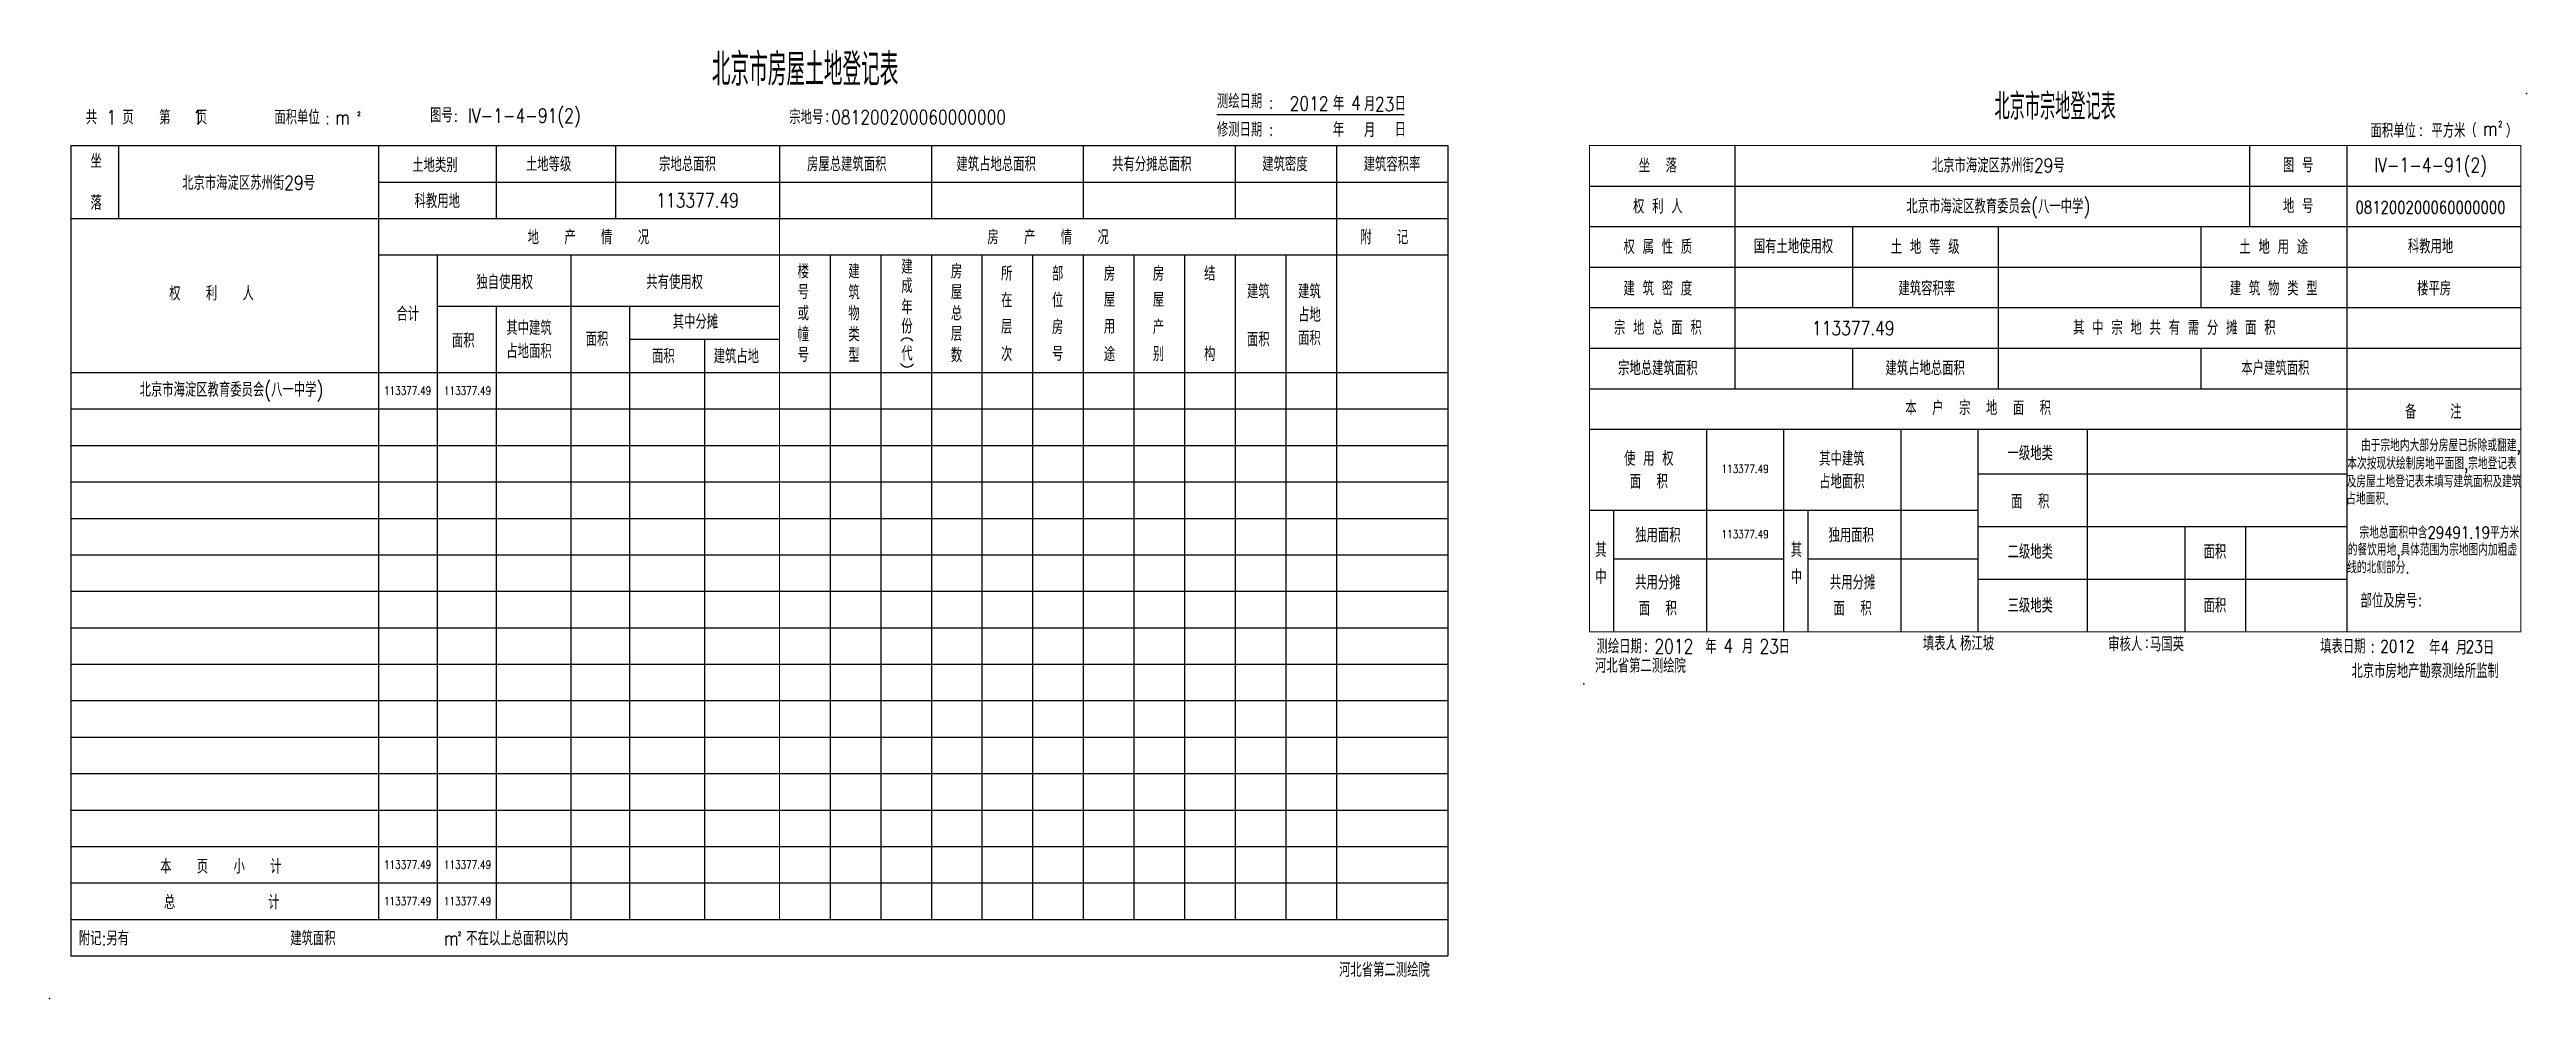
# Model space of a CAD drawing. Extents: x -9390 to -4743, y 24196 to 25839.
# Drawn here: x -5354 to -4743, y 24346 to 24580 of the extents above; entities that cross this region are included whole.
import ezdxf
from ezdxf.enums import TextEntityAlignment as Align

# ---------------------------------------------------------------- set-up
doc = ezdxf.new("R2010")
doc.units = 0
doc.header["$MEASUREMENT"] = 0
doc.layers.get('0').update_dxf_attribs({"linetype": 'CONTINUOUS'})
doc.layers.add('TK', color=7, linetype='CONTINUOUS')
doc.styles.add('1', font='romand.shx', dxfattribs={"width": 0.8, "bigfont": 'hzfs.shx'})
doc.styles.add('HZ', font='rs', dxfattribs={"width": 0.8, "bigfont": 'hztxt'})
doc.styles.add('KHZ', font='rd.shx', dxfattribs={"width": 0.8, "bigfont": 'khz.shx'})

msp = doc.modelspace()

# ---------------------------------------------------------------- texts
at = {"linetype": 'CONTINUOUS', "width": 0.8}
for s, height, style, p in [('北京市房屋土地登记表', 8, 'KHZ', (-5167.57, 24575.5)), ('北京市房屋土地登记表', 8, 'KHZ', (-5167.57, 24575.5)), ('北京市宗地登记表', 6.5, 'KHZ', (-4858.9, 24566.29)), ('北京市宗地登记表', 6.5, 'KHZ', (-4858.9, 24566.29)), ('面积单位  平方米', 3.5, 'HZ', (-4769.32, 24560.14)), ('面积单位  平方米', 3.5, 'HZ', (-4769.32, 24560.14)), ('坐', 3.5, 'HZ', (-5342.63, 24552.61)), ('坐', 3.5, 'HZ', (-5342.63, 24552.61)), ('坐  落', 3.5, 'HZ', (-4957.01, 24551.52)), ('坐  落', 3.5, 'HZ', (-4957.01, 24551.52)), ('图 号', 3.5, 'HZ', (-4798.9, 24551.52)), ('图 号', 3.5, 'HZ', (-4798.9, 24551.52)), ('落', 3.5, 'HZ', (-5342.63, 24542.33)), ('落', 3.5, 'HZ', (-5342.63, 24542.33)), ('权 利 人', 3.5, 'HZ', (-4957.01, 24541.42)), ('权 利 人', 3.5, 'HZ', (-4957.01, 24541.42)), ('地 号', 3.5, 'HZ', (-4798.9, 24541.52)), ('地 号', 3.5, 'HZ', (-4798.9, 24541.52)), ('权 属 性 质', 3.5, 'HZ', (-4957.01, 24531.45)), ('权 属 性 质', 3.5, 'HZ', (-4957.01, 24531.45)), ('土 地 等 级', 3.5, 'HZ', (-4891, 24531.45)), ('土 地 等 级', 3.5, 'HZ', (-4891, 24531.45)), ('建', 3.5, 'HZ', (-5142.42, 24526.52)), ('建', 3.5, 'HZ', (-5142.42, 24526.52)), ('所', 3.5, 'HZ', (-5117.8, 24524.82)), ('所', 3.5, 'HZ', (-5117.8, 24524.82)), ('部', 3.5, 'HZ', (-5105.22, 24524.82)), ('部', 3.5, 'HZ', (-5105.22, 24524.82)), ('房', 3.5, 'HZ', (-5092.42, 24524.82)), ('房', 3.5, 'HZ', (-5092.42, 24524.82)), ('房', 3.5, 'HZ', (-5080.32, 24524.82)), ('房', 3.5, 'HZ', (-5080.32, 24524.82)), ('结', 3.5, 'HZ', (-5067.66, 24524.82)), ('结', 3.5, 'HZ', (-5067.66, 24524.82)), ('独自使用权', 3.5, 'HZ', (-5241.75, 24522.75)), ('独自使用权', 3.5, 'HZ', (-5241.75, 24522.75)), ('共有使用权', 3.5, 'HZ', (-5199.79, 24522.75)), ('共有使用权', 3.5, 'HZ', (-5199.79, 24522.75)), ('成', 3.5, 'HZ', (-5142.42, 24521.81)), ('成', 3.5, 'HZ', (-5142.42, 24521.81)), ('在', 3.5, 'HZ', (-5117.8, 24518.29)), ('在', 3.5, 'HZ', (-5117.8, 24518.29)), ('位', 3.5, 'HZ', (-5105.22, 24518.29)), ('位', 3.5, 'HZ', (-5105.22, 24518.29)), ('屋', 3.5, 'HZ', (-5092.42, 24518.29)), ('屋', 3.5, 'HZ', (-5092.42, 24518.29)), ('屋', 3.5, 'HZ', (-5080.32, 24518.29)), ('屋', 3.5, 'HZ', (-5080.32, 24518.29)), ('份', 3.5, 'HZ', (-5142.42, 24511.83)), ('份', 3.5, 'HZ', (-5142.42, 24511.83)), ('年', 3.5, 'HZ', (-5142.42, 24516.59)), ('年', 3.5, 'HZ', (-5142.42, 24516.59)), ('层', 3.5, 'HZ', (-5117.8, 24511.63)), ('层', 3.5, 'HZ', (-5117.8, 24511.63)), ('房', 3.5, 'HZ', (-5105.22, 24511.63)), ('房', 3.5, 'HZ', (-5105.22, 24511.63)), ('用', 3.5, 'HZ', (-5092.42, 24511.63)), ('用', 3.5, 'HZ', (-5092.42, 24511.63)), ('产', 3.5, 'HZ', (-5080.32, 24511.63)), ('产', 3.5, 'HZ', (-5080.32, 24511.63)), ('宗 地 总 面 积', 3.5, 'HZ', (-4957.01, 24511.5)), ('宗 地 总 面 积', 3.5, 'HZ', (-4957.01, 24511.5)), ('其 中 宗 地 共 有 需 分 摊 面 积', 3.5, 'HZ', (-4829.47, 24511.5)), ('其 中 宗 地 共 有 需 分 摊 面 积', 3.5, 'HZ', (-4829.47, 24511.5)), ('代', 3.5, 'HZ', (-5142.42, 24505.1)), ('代', 3.5, 'HZ', (-5142.42, 24505.1)), ('次', 3.5, 'HZ', (-5117.8, 24504.98)), ('次', 3.5, 'HZ', (-5117.8, 24504.98)), ('号', 3.5, 'HZ', (-5105.22, 24504.98)), ('号', 3.5, 'HZ', (-5105.22, 24504.98)), ('途', 3.5, 'HZ', (-5092.42, 24504.98)), ('途', 3.5, 'HZ', (-5092.42, 24504.98)), ('别', 3.5, 'HZ', (-5080.32, 24504.98)), ('别', 3.5, 'HZ', (-5080.32, 24504.98)), ('构', 3.5, 'HZ', (-5067.66, 24504.98)), ('构', 3.5, 'HZ', (-5067.66, 24504.98)), ('宗地总建筑面积', 3.5, 'HZ', (-4957.01, 24501.52)), ('宗地总建筑面积', 3.5, 'HZ', (-4957.01, 24501.52)), ('建筑占地总面积', 3.5, 'HZ', (-4891, 24501.52)), ('建筑占地总面积', 3.5, 'HZ', (-4891, 24501.52)), ('本  户  宗  地  面  积', 3.5, 'HZ', (-4877.91, 24491.69)), ('本  户  宗  地  面  积', 3.5, 'HZ', (-4877.91, 24491.69)), ('由于宗地内大部分房屋已拆除或翻建,', 3, 'HZ', (-4763.67, 24482.01)), ('一级地类', 3.5, 'HZ', (-4865.06, 24480.51)), ('一级地类', 3.5, 'HZ', (-4865.06, 24480.51)), ('本次按现状绘制房地平面图,宗地登记表', 3, 'HZ', (-4765.84, 24477.56)), ('及房屋土地登记表未填写建筑面积及建筑', 3, 'HZ', (-4765.33, 24473.54)), ('面  积', 3.5, 'HZ', (-4865.06, 24468.57)), ('面  积', 3.5, 'HZ', (-4865.06, 24468.57)), ('占地面积.', 3, 'HZ', (-4781.71, 24469.27)), ('宗地总面积中含29491.19平方米', 3, 'HZ', (-4764.04, 24460.93)), ('其', 3.5, 'HZ', (-4971.06, 24456.62)), ('其', 3.5, 'HZ', (-4971.06, 24456.62)), ('其', 3.5, 'HZ', (-4922.79, 24456.62)), ('其', 3.5, 'HZ', (-4922.79, 24456.62)), ('二级地类', 3.5, 'HZ', (-4865.06, 24456.18)), ('二级地类', 3.5, 'HZ', (-4865.06, 24456.18)), ('面积', 3.5, 'HZ', (-4819.46, 24456.18)), ('面积', 3.5, 'HZ', (-4819.46, 24456.18)), ('线的北侧部分.', 3, 'HZ', (-4779.09, 24452.32)), ('的餐饮用地,具体范围为宗地图内加粗虚', 3, 'HZ', (-4765.75, 24456.27)), ('中', 3.5, 'HZ', (-4971.06, 24449.97)), ('中', 3.5, 'HZ', (-4971.06, 24449.97)), ('中', 3.5, 'HZ', (-4922.79, 24449.97)), ('中', 3.5, 'HZ', (-4922.79, 24449.97)), ('三级地类', 3.5, 'HZ', (-4865.06, 24442.9)), ('三级地类', 3.5, 'HZ', (-4865.06, 24442.9)), ('面积', 3.5, 'HZ', (-4819.46, 24442.9)), ('面积', 3.5, 'HZ', (-4819.46, 24442.9)), ('部位及房号', 3.5, 'HZ', (-4776.49, 24444.12)), ('部位及房号', 3.5, 'HZ', (-4776.49, 24444.12)), ('测绘日期 ', 3.5, 'HZ', (-4965.58, 24432.83)), ('测绘日期 ', 3.5, 'HZ', (-4965.58, 24432.83)), ('2012', 3.5, 'HZ', (-4953.06, 24432.66)), ('年   月   日', 3.5, 'HZ', (-4934.83, 24432.83)), ('年   月   日', 3.5, 'HZ', (-4934.83, 24432.83)), ('4', 3.5, 'HZ', (-4939.6, 24432.78)), ('23', 3.5, 'HZ', (-4929.53, 24432.66)), ('审核人 马国英', 3.5, 'HZ', (-4836.45, 24433.4)), ('填表日期', 3.5, 'HZ', (-4787.86, 24432.83)), ('填表日期', 3.5, 'HZ', (-4787.86, 24432.83)), (' 年  月  日', 3.5, 'HZ', (-4759.49, 24432.55)), (' 年  月  日', 3.5, 'HZ', (-4759.49, 24432.55)), ('北京市房地产勘察测绘所监制', 3.5, 'HZ', (-4767.54, 24426.78)), ('北京市房地产勘察测绘所监制', 3.5, 'HZ', (-4767.54, 24426.78))]:
    msp.add_text(s, height=height, dxfattribs=dict(at, style=style)).set_placement(p, align=Align.MIDDLE)
for s, height, style, p in [('测绘日期', 3.5, 'HZ', (-5065.88, 24565.47)), ('测绘日期', 3.5, 'HZ', (-5065.88, 24565.47)), ('年', 3.5, 'HZ', (-5037.25, 24564.91)), ('年', 3.5, 'HZ', (-5037.25, 24564.91)), ('共   页   第   页', 3.5, 'HZ', (-5345.19, 24561.5)), ('共   页   第   页', 3.5, 'HZ', (-5345.19, 24561.5)), ('面积单位  m', 3.5, 'HZ', (-5298.63, 24561.5)), ('面积单位  m', 3.5, 'HZ', (-5298.63, 24561.5)), (':', 3, '1', (-5286.04, 24561.53)), (':', 3, '1', (-5286.04, 24561.53)), ('2', 1.03, 'HZ', (-5278.15, 24563.6)), ('2', 1.03, 'HZ', (-5278.15, 24563.6)), ('图号 ', 3.5, 'HZ', (-5260.18, 24562.02)), ('图号 ', 3.5, 'HZ', (-5260.18, 24562.02)), (':', 3, '1', (-5254.34, 24562.14)), (':', 3, '1', (-5254.34, 24562.14)), ('宗地号 081200200060000000', 3.5, 'HZ', (-5171.48, 24561.54)), (':', 3, '1', (-5162.61, 24562.14)), (':', 3, '1', (-5162.61, 24562.14)), (':', 3, '1', (-5053.01, 24565.43)), (':', 3, '1', (-5053.01, 24565.43)), ('月 ', 3.5, 'HZ', (-5029.55, 24564.8)), ('月 ', 3.5, 'HZ', (-5029.55, 24564.8)), ('日', 3.5, 'HZ', (-5021.99, 24564.93)), ('日', 3.5, 'HZ', (-5021.99, 24564.93)), ('修测日期 ', 3.5, 'HZ', (-5065.88, 24558.47)), ('修测日期 ', 3.5, 'HZ', (-5065.88, 24558.47)), (':', 3, '1', (-5053, 24558.7)), (':', 3, '1', (-5053, 24558.7)), ('年', 3.5, 'HZ', (-5037.25, 24558.5)), ('年', 3.5, 'HZ', (-5037.25, 24558.5)), ('月 ', 3.5, 'HZ', (-5029.55, 24558.38)), ('月 ', 3.5, 'HZ', (-5029.55, 24558.38)), ('日', 3.5, 'HZ', (-5021.99, 24558.52)), ('日', 3.5, 'HZ', (-5021.99, 24558.52)), (':', 3, '1', (-4769.1, 24558.67)), (':', 3, '1', (-4769.1, 24558.67)), ('(', 2.3, 'HZ', (-4755.95, 24559.21)), ('(', 2.3, 'HZ', (-4755.95, 24559.21)), ('m', 3.5, 'HZ', (-4753.29, 24558.71)), ('m', 3.5, 'HZ', (-4753.29, 24558.71)), ('2', 1.5, 'HZ', (-4749.51, 24560.78)), ('2', 1.5, 'HZ', (-4749.51, 24560.78)), (')', 2.3, 'HZ', (-4747.6, 24559.1)), (')', 2.3, 'HZ', (-4747.6, 24559.1)), ('土地等级', 3.5, 'HZ', (-5236.51, 24549.93)), ('土地等级', 3.5, 'HZ', (-5236.51, 24549.93)), ('宗地总面积', 3.5, 'HZ', (-5203.63, 24549.93)), ('宗地总面积', 3.5, 'HZ', (-5203.63, 24549.93)), ('地   产   情   况', 3.5, 'HZ', (-5236.08, 24531.9)), ('地   产   情   况', 3.5, 'HZ', (-5236.08, 24531.9)), ('房   产   情   况', 3.5, 'HZ', (-5122.56, 24531.9)), ('房   产   情   况', 3.5, 'HZ', (-5122.56, 24531.9)), ('其中分摊', 3.5, 'HZ', (-5200.26, 24511.04)), ('其中分摊', 3.5, 'HZ', (-5200.26, 24511.04)), (':', 3, '1', (-4769.34, 24442.61)), (':', 3, '1', (-4769.34, 24442.61)), (':', 3, '1', (-4884.78, 24432.31)), (':', 3, '1', (-4884.78, 24432.31)), (':', 3, '1', (-4836.78, 24432.31)), (':', 3, '1', (-4836.78, 24432.31)), ('河北省第二测绘院', 3.5, 'HZ', (-4972.51, 24426.13)), ('河北省第二测绘院', 3.5, 'HZ', (-4972.51, 24426.13)), (':', 3, '1', (-4960.46, 24431.42)), (':', 3, '1', (-4960.46, 24431.42)), (':', 3, '1', (-4781.03, 24431.19)), (':', 3, '1', (-4781.03, 24431.19)), ('本   页   小   计', 3.5, 'HZ', (-5326.84, 24376.58)), ('本   页   小   计', 3.5, 'HZ', (-5326.84, 24376.58)), ('总           计', 3.5, 'HZ', (-5325.89, 24367.75)), ('总           计', 3.5, 'HZ', (-5325.89, 24367.75)), ('附记:另有', 3.5, 'HZ', (-5346.92, 24358.85)), ('附记:另有', 3.5, 'HZ', (-5346.92, 24358.85)), ('建筑面积', 3.5, 'HZ', (-5294.7, 24358.85)), ('建筑面积', 3.5, 'HZ', (-5294.7, 24358.85)), ('m 不在以上总面积以内', 3.5, 'HZ', (-5256.77, 24358.85)), ('m 不在以上总面积以内', 3.5, 'HZ', (-5256.77, 24358.85)), ('2', 1.03, 'HZ', (-5253.3, 24361.19)), ('2', 1.03, 'HZ', (-5253.3, 24361.19)), ('河北省第二测绘院', 3.5, 'HZ', (-5035.72, 24351.07)), ('河北省第二测绘院', 3.5, 'HZ', (-5035.72, 24351.07))]:
    msp.add_text(s, height=height, dxfattribs=dict(at, style=style)).set_placement(p)
at = {"color": 1, "linetype": 'CONTINUOUS', "style": 'HZ', "width": 0.8}
for s, p in [('1', (-5340.09, 24561.5)), ('1', (-5340.09, 24561.5)), ('1', (-5318.77, 24561.5)), ('1', (-5318.77, 24561.5)), ('土地类别', (-5264.58, 24549.7)), ('土地类别', (-5264.58, 24549.7)), ('建筑密度', (-5054.69, 24549.93)), ('建筑密度', (-5054.69, 24549.93)), ('建筑容积率', (-5029.65, 24549.93)), ('建筑容积率', (-5029.65, 24549.93)), ('权   利   人', (-5324.61, 24518.03)), ('权   利   人', (-5324.61, 24518.03)), ('合计', (-5268.46, 24512.96)), ('合计', (-5268.46, 24512.96)), ('面积', (-5254.79, 24506.37)), ('面积', (-5254.79, 24506.37)), ('其中建筑', (-5241.35, 24509.49)), ('其中建筑', (-5241.35, 24509.49)), ('面积', (-5221.76, 24506.75)), ('面积', (-5221.76, 24506.75)), ('占地面积', (-5241.35, 24503.75)), ('占地面积', (-5241.35, 24503.75)), ('面积', (-5205.37, 24502.53)), ('面积', (-5205.37, 24502.53)), ('建筑占地', (-5190.15, 24502.53)), ('建筑占地', (-5190.15, 24502.53))]:
    msp.add_text(s, height=3.5, dxfattribs=at).set_placement(p)
at = {"color": 7, "linetype": 'CONTINUOUS', "style": 'HZ', "width": 0.8}
msp.add_text('IV-1-4-91(2)', height=3.5, dxfattribs=at).set_placement((-5250.83, 24561.91))
msp.add_text('IV-1-4-91(2)', height=3.5, dxfattribs=at).set_placement((-5250.83, 24561.91))
at = {"color": 3, "linetype": 'CONTINUOUS', "style": 'HZ', "width": 0.8}
for s, p in [('2012', (-5047.92, 24564.91)), ('4', (-5032.75, 24565.04)), ('房屋总建筑面积', (-5167.09, 24549.93)), ('房屋总建筑面积', (-5167.09, 24549.93)), ('建筑占地总面积', (-5130.21, 24549.93)), ('建筑占地总面积', (-5130.21, 24549.93)), ('附   记', (-5030.49, 24531.9)), ('附   记', (-5030.49, 24531.9)), ('建筑', (-5058.46, 24518.52)), ('建筑', (-5058.46, 24518.52)), ('建筑', (-5045.84, 24518.52)), ('建筑', (-5045.84, 24518.52)), ('占地', (-5045.84, 24512.74)), ('占地', (-5045.84, 24512.74)), ('面积', (-5058.46, 24506.66)), ('面积', (-5058.46, 24506.66)), ('面积', (-5045.84, 24506.96)), ('面积', (-5045.84, 24506.96))]:
    msp.add_text(s, height=3.5, dxfattribs=at).set_placement(p)
for s, height, p in [('23', 3.5, (-5024.48, 24566.47)), ('土 地 用 途', 3.5, (-4804.93, 24531.45)), ('土 地 用 途', 3.5, (-4804.93, 24531.45)), ('楼', 3.5, (-5168.02, 24525.39)), ('楼', 3.5, (-5168.02, 24525.39)), ('建', 3.5, (-5155.5, 24525.39)), ('建', 3.5, (-5155.5, 24525.39)), ('房', 3.5, (-5130.18, 24525.39)), ('房', 3.5, (-5130.18, 24525.39)), ('号', 3.5, (-5168.02, 24520.22)), ('号', 3.5, (-5168.02, 24520.22)), ('筑', 3.5, (-5155.5, 24520.22)), ('筑', 3.5, (-5155.5, 24520.22)), ('屋', 3.5, (-5130.18, 24520.22)), ('屋', 3.5, (-5130.18, 24520.22)), ('建 筑 物 类 型', 3.5, (-4804.93, 24521.19)), ('建 筑 物 类 型', 3.5, (-4804.93, 24521.19)), ('楼平房', 3.5, (-4765.33, 24521.19)), ('楼平房', 3.5, (-4765.33, 24521.19)), ('或', 3.5, (-5168.02, 24515.04)), ('或', 3.5, (-5168.02, 24515.04)), ('物', 3.5, (-5155.5, 24515.04)), ('物', 3.5, (-5155.5, 24515.04)), ('总', 3.5, (-5130.18, 24515.04)), ('总', 3.5, (-5130.18, 24515.04)), ('幢', 3.5, (-5168.02, 24509.87)), ('幢', 3.5, (-5168.02, 24509.87)), ('类', 3.5, (-5155.5, 24509.87)), ('类', 3.5, (-5155.5, 24509.87)), ('层', 3.5, (-5130.18, 24509.87)), ('层', 3.5, (-5130.18, 24509.87)), ('号', 3.5, (-5168.02, 24504.7)), ('号', 3.5, (-5168.02, 24504.7)), ('型', 3.5, (-5155.5, 24504.7)), ('型', 3.5, (-5155.5, 24504.7)), ('数', 3.5, (-5130.18, 24504.7)), ('数', 3.5, (-5130.18, 24504.7)), ('本户建筑面积', 3.5, (-4804.53, 24501.52)), ('本户建筑面积', 3.5, (-4804.53, 24501.52)), ('使 用 权', 3.5, (-4959.24, 24479.17)), ('使 用 权', 3.5, (-4959.24, 24479.17)), ('其中建筑', 3.5, (-4911.57, 24479.17)), ('其中建筑', 3.5, (-4911.57, 24479.17)), ('面  积', 3.5, (-4959.24, 24473.52)), ('面  积', 3.5, (-4959.24, 24473.52)), ('占地面积', 3.5, (-4911.57, 24473.52)), ('占地面积', 3.5, (-4911.57, 24473.52)), ('独用面积', 3.5, (-4957.01, 24460.26)), ('独用面积', 3.5, (-4957.01, 24460.26)), ('独用面积', 3.5, (-4909.25, 24460.26)), ('独用面积', 3.5, (-4909.25, 24460.26)), ('共用分摊', 3.5, (-4957.01, 24448.6)), ('共用分摊', 3.5, (-4957.01, 24448.6)), ('共用分摊', 3.5, (-4908.92, 24448.6)), ('共用分摊', 3.5, (-4908.92, 24448.6)), ('面  积', 3.5, (-4957.01, 24442.18)), ('面  积', 3.5, (-4957.01, 24442.18)), ('面  积', 3.5, (-4908.92, 24442.18)), ('面  积', 3.5, (-4908.92, 24442.18)), ('杨江坡', 3.5, (-4878.18, 24433.56)), ('杨江坡', 3.5, (-4878.18, 24433.56)), ('2012', 3.1, (-4774.39, 24432.68)), ('4', 3.1, (-4762.7, 24432.44)), ('23', 3.1, (-4755.42, 24432.58))]:
    msp.add_text(s, height=height, dxfattribs=at).set_placement(p, align=Align.MIDDLE)
at = {"color": 0, "linetype": 'CONTINUOUS', "style": 'HZ', "width": 0.8}
msp.add_text('共有分摊总面积', height=3.5, dxfattribs=at).set_placement((-5091.76, 24549.93))
msp.add_text('共有分摊总面积', height=3.5, dxfattribs=at).set_placement((-5091.76, 24549.93))
at = {"color": 7, "linetype": 'CONTINUOUS', "style": 'HZ', "width": 0.8}
for s, height, p in [('北京市海淀区苏州街29号', 3.5, (-4872.95, 24551.56)), ('北京市海淀区苏州街29号', 3.5, (-4872.95, 24551.56)), ('IV-1-4-91(2)', 3.5, (-4766.21, 24551.21)), ('IV-1-4-91(2)', 3.5, (-4766.21, 24551.21)), ('北京市海淀区苏州街29号', 3.5, (-5305, 24547.26)), ('北京市海淀区苏州街29号', 3.5, (-5305, 24547.26)), ('科教用地', 3.5, (-5258.4, 24542.76)), ('科教用地', 3.5, (-5258.4, 24542.76)), ('113377.49', 3.5, (-5194.15, 24542.76)), ('113377.49', 3.5, (-5194.15, 24542.76)), ('北京市海淀区教育委员会(八一中学)', 3.5, (-4872.95, 24541.03)), ('北京市海淀区教育委员会(八一中学)', 3.5, (-4872.95, 24541.03)), ('081200200060000000', 3, (-4766.21, 24541.03)), ('国有土地使用权', 3.5, (-4923.51, 24531.56)), ('国有土地使用权', 3.5, (-4923.51, 24531.56)), ('科教用地', 3.5, (-4766.21, 24531.56)), ('科教用地', 3.5, (-4766.21, 24531.56)), ('113377.49', 3.5, (-4908.76, 24511.21)), ('113377.49', 3.5, (-4908.76, 24511.21)), ('北京市海淀区教育委员会(八一中学)', 3.5, (-5309.24, 24495.77)), ('113377.49', 2, (-5265.73, 24495.77)), ('113377.49', 2, (-5265.73, 24495.77)), ('113377.49', 2, (-5250.93, 24495.77)), ('113377.49', 2, (-5250.93, 24495.77)), ('113377.49', 2, (-4935.45, 24476.48)), ('113377.49', 2, (-4935.45, 24476.48)), ('113377.49', 2, (-4935.45, 24460.35)), ('113377.49', 2, (-4935.45, 24460.35)), ('113377.49', 2, (-5265.73, 24378.77)), ('113377.49', 2, (-5265.73, 24378.77)), ('113377.49', 2, (-5250.93, 24378.77)), ('113377.49', 2, (-5250.93, 24378.77)), ('113377.49', 2, (-5265.73, 24369.77)), ('113377.49', 2, (-5265.73, 24369.77)), ('113377.49', 2, (-5250.93, 24369.77)), ('113377.49', 2, (-5250.93, 24369.77))]:
    msp.add_text(s, height=height, dxfattribs=at).set_placement(p, align=Align.MIDDLE)
at = {"color": 1, "linetype": 'CONTINUOUS', "style": 'HZ', "width": 0.8}
for s, p in [('建 筑 密 度', (-4957.01, 24521.19)), ('建 筑 密 度', (-4957.01, 24521.19)), ('建筑容积率', (-4890.6, 24521.19)), ('建筑容积率', (-4890.6, 24521.19))]:
    msp.add_text(s, height=3.5, dxfattribs=at).set_placement(p, align=Align.MIDDLE)
at = {"color": 0, "linetype": 'CONTINUOUS', "style": 'HZ', "width": 0.8}
for s, p in [('备    注', (-4765.54, 24490.77)), ('备    注', (-4765.54, 24490.77)), ('填表人       ', (-4880.64, 24433.56)), ('填表人       ', (-4880.64, 24433.56))]:
    msp.add_text(s, height=3.5, dxfattribs=at).set_placement(p, align=Align.MIDDLE)
at = {"layer": 'TK', "color": 7, "linetype": 'CONTINUOUS', "style": 'HZ', "width": 0.8}
msp.add_text('国有土地使用权', height=3.5, dxfattribs=at).set_placement((-4923.51, 24531.56), align=Align.MIDDLE)
msp.add_text('国有土地使用权', height=3.5, dxfattribs=at).set_placement((-4923.51, 24531.56), align=Align.MIDDLE)

# ---------------------------------------------------------------- linework, layer by layer
at = {"linetype": 'CONTINUOUS'}
for p, q in [((-5173.9, 24556.26), (-5173.9, 24538.26)), ((-5173.9, 24556.26), (-5173.9, 24538.26)), ((-4937.9, 24496.26), (-4937.9, 24556.26)), ((-4937.9, 24496.26), (-4937.9, 24556.26)), ((-4810.9, 24556.26), (-4810.9, 24536.26)), ((-4810.9, 24556.26), (-4810.9, 24536.26)), ((-4786.9, 24556.26), (-4786.9, 24436.26)), ((-4786.9, 24556.26), (-4786.9, 24436.26)), ((-4973.9, 24546.26), (-4743.9, 24546.26)), ((-4973.9, 24546.26), (-4743.9, 24546.26)), ((-4973.9, 24536.26), (-4743.9, 24536.26)), ((-4973.9, 24536.26), (-4743.9, 24536.26)), ((-4908.9, 24516.26), (-4908.9, 24536.26)), ((-4908.9, 24516.26), (-4908.9, 24536.26)), ((-4872.9, 24496.26), (-4872.9, 24536.26)), ((-4872.9, 24496.26), (-4872.9, 24536.26)), ((-4822.9, 24536.26), (-4822.9, 24516.26)), ((-4822.9, 24536.26), (-4822.9, 24516.26)), ((-4973.9, 24526.26), (-4743.9, 24526.26)), ((-4973.9, 24526.26), (-4743.9, 24526.26)), ((-4973.9, 24516.26), (-4743.9, 24516.26)), ((-4973.9, 24516.26), (-4743.9, 24516.26)), ((-4973.9, 24506.26), (-4743.9, 24506.26)), ((-4973.9, 24506.26), (-4743.9, 24506.26)), ((-4908.9, 24496.26), (-4908.9, 24506.26)), ((-4908.9, 24496.26), (-4908.9, 24506.26)), ((-4822.9, 24506.26), (-4822.9, 24496.26)), ((-4822.9, 24506.26), (-4822.9, 24496.26)), ((-4973.9, 24496.26), (-4743.9, 24496.26)), ((-4973.9, 24496.26), (-4743.9, 24496.26)), ((-4973.9, 24486.26), (-4743.9, 24486.26)), ((-4973.9, 24486.26), (-4743.9, 24486.26)), ((-4944.9, 24436.26), (-4944.9, 24486.26)), ((-4944.9, 24436.26), (-4944.9, 24486.26)), ((-4925.9, 24436.26), (-4925.9, 24486.26)), ((-4925.9, 24436.26), (-4925.9, 24486.26)), ((-4896.9, 24436.26), (-4896.9, 24486.26)), ((-4896.9, 24436.26), (-4896.9, 24486.26)), ((-4877.9, 24436.26), (-4877.9, 24486.26)), ((-4877.9, 24436.26), (-4877.9, 24486.26)), ((-4850.9, 24436.26), (-4850.9, 24486.26)), ((-4850.9, 24436.26), (-4850.9, 24486.26)), ((-4877.9, 24475.26), (-4786.9, 24475.26)), ((-4877.9, 24475.26), (-4786.9, 24475.26)), ((-4973.9, 24466.26), (-4877.9, 24466.26)), ((-4973.9, 24466.26), (-4877.9, 24466.26)), ((-4967.9, 24436.26), (-4967.9, 24466.26)), ((-4967.9, 24436.26), (-4967.9, 24466.26)), ((-4919.9, 24436.26), (-4919.9, 24466.26)), ((-4919.9, 24436.26), (-4919.9, 24466.26)), ((-4877.9, 24462.26), (-4786.9, 24462.26)), ((-4877.9, 24462.26), (-4786.9, 24462.26)), ((-4826.9, 24462.26), (-4826.9, 24436.26)), ((-4826.9, 24462.26), (-4826.9, 24436.26)), ((-4811.9, 24462.26), (-4811.9, 24436.26)), ((-4811.9, 24462.26), (-4811.9, 24436.26)), ((-4967.9, 24454.26), (-4925.9, 24454.26)), ((-4967.9, 24454.26), (-4925.9, 24454.26)), ((-4919.9, 24454.26), (-4877.9, 24454.26)), ((-4919.9, 24454.26), (-4877.9, 24454.26)), ((-4877.9, 24449.26), (-4786.9, 24449.26)), ((-4877.9, 24449.26), (-4786.9, 24449.26))]:
    msp.add_line(p, q, dxfattribs=at)
at = {"linetype": 'CONTINUOUS', "flags": 128}
for points in [[(-5065.92, 24563.92), (-5019.65, 24563.92)], [(-5065.92, 24563.92), (-5019.65, 24563.92)], [(-5348.9, 24556.26), (-5008.9, 24556.26)], [(-5348.9, 24556.26), (-5348.9, 24356.26)], [(-5348.9, 24556.26), (-5008.9, 24556.26)], [(-5348.9, 24556.26), (-5008.9, 24556.26)], [(-5348.9, 24556.26), (-5348.9, 24356.26)], [(-5348.9, 24556.26), (-5008.9, 24556.26)], [(-5337.1, 24556.26), (-5337.1, 24538.26)], [(-5337.1, 24556.26), (-5337.1, 24538.26)], [(-5272.9, 24556.26), (-5272.9, 24365.26)], [(-5272.9, 24556.26), (-5272.9, 24365.26)], [(-5243.9, 24556.26), (-5243.9, 24538.26)], [(-5243.9, 24556.26), (-5243.9, 24538.26)], [(-5214.4, 24556.26), (-5214.4, 24538.26)], [(-5214.4, 24556.26), (-5214.4, 24538.26)], [(-5136.4, 24556.26), (-5136.4, 24538.26)], [(-5136.4, 24556.26), (-5136.4, 24538.26)], [(-5098.9, 24556.26), (-5098.9, 24538.26)], [(-5098.9, 24556.26), (-5098.9, 24538.26)], [(-5061.4, 24556.26), (-5061.4, 24538.26)], [(-5061.4, 24556.26), (-5061.4, 24538.26)], [(-5036.4, 24556.26), (-5036.4, 24365.26)], [(-5036.4, 24556.26), (-5036.4, 24365.26)], [(-5008.9, 24556.26), (-5008.9, 24356.26)], [(-5008.9, 24556.26), (-5008.9, 24356.26)], [(-5272.9, 24547.26), (-5008.9, 24547.26)], [(-5272.9, 24547.26), (-5008.9, 24547.26)], [(-5272.9, 24547.26), (-5008.9, 24547.26)], [(-5272.9, 24547.26), (-5008.9, 24547.26)], [(-5348.9, 24538.26), (-5008.9, 24538.26)], [(-5348.9, 24538.26), (-5008.9, 24538.26)], [(-5348.9, 24538.26), (-5008.9, 24538.26)], [(-5348.9, 24538.26), (-5008.9, 24538.26)], [(-5272.9, 24529.26), (-5008.9, 24529.26)], [(-5272.9, 24529.26), (-5008.9, 24529.26)], [(-5272.9, 24529.26), (-5008.9, 24529.26)], [(-5272.9, 24529.26), (-5008.9, 24529.26)], [(-5258.4, 24529.26), (-5258.4, 24365.26)], [(-5258.4, 24529.26), (-5258.4, 24365.26)], [(-5225.4, 24529.26), (-5225.4, 24365.26)], [(-5225.4, 24529.26), (-5225.4, 24365.26)], [(-5161.4, 24529.26), (-5161.4, 24365.26)], [(-5161.4, 24529.26), (-5161.4, 24365.26)], [(-5148.9, 24529.26), (-5148.9, 24365.26)], [(-5148.9, 24529.26), (-5148.9, 24365.26)], [(-5136.4, 24529.26), (-5136.4, 24365.26)], [(-5136.4, 24529.26), (-5136.4, 24365.26)], [(-5123.9, 24529.26), (-5123.9, 24365.26)], [(-5123.9, 24529.26), (-5123.9, 24365.26)], [(-5111.4, 24529.26), (-5111.4, 24365.26)], [(-5111.4, 24529.26), (-5111.4, 24365.26)], [(-5098.9, 24529.26), (-5098.9, 24365.26)], [(-5098.9, 24529.26), (-5098.9, 24365.26)], [(-5086.4, 24529.26), (-5086.4, 24365.26)], [(-5086.4, 24529.26), (-5086.4, 24365.26)], [(-5073.9, 24529.26), (-5073.9, 24365.26)], [(-5073.9, 24529.26), (-5073.9, 24365.26)], [(-5061.4, 24529.26), (-5061.4, 24365.26)], [(-5061.4, 24529.26), (-5061.4, 24365.26)], [(-5048.9, 24529.26), (-5048.9, 24365.26)], [(-5048.9, 24529.26), (-5048.9, 24365.26)], [(-5258.4, 24516.66), (-5173.9, 24516.66)], [(-5258.4, 24516.66), (-5173.9, 24516.66)], [(-5243.9, 24516.66), (-5243.9, 24365.26)], [(-5243.9, 24516.66), (-5243.9, 24365.26)], [(-5210.9, 24516.66), (-5210.9, 24365.26)], [(-5210.9, 24516.66), (-5210.9, 24365.26)], [(-5210.9, 24508.46), (-5173.9, 24508.46)], [(-5210.9, 24508.46), (-5173.9, 24508.46)], [(-5192.4, 24508.46), (-5192.4, 24365.26)], [(-5192.4, 24508.46), (-5192.4, 24365.26)], [(-5348.9, 24500.26), (-5008.9, 24500.26)], [(-5348.9, 24500.26), (-5008.9, 24500.26)], [(-5348.9, 24491.26), (-5008.9, 24491.26)], [(-5348.9, 24491.26), (-5008.9, 24491.26)], [(-5348.9, 24482.26), (-5008.9, 24482.26)], [(-5348.9, 24482.26), (-5008.9, 24482.26)], [(-5348.9, 24473.26), (-5008.9, 24473.26)], [(-5348.9, 24473.26), (-5008.9, 24473.26)], [(-5348.9, 24464.26), (-5008.9, 24464.26)], [(-5348.9, 24464.26), (-5008.9, 24464.26)], [(-5348.9, 24455.26), (-5008.9, 24455.26)], [(-5348.9, 24455.26), (-5008.9, 24455.26)], [(-5348.9, 24446.26), (-5008.9, 24446.26)], [(-5348.9, 24446.26), (-5008.9, 24446.26)], [(-5348.9, 24437.26), (-5008.9, 24437.26)], [(-5348.9, 24437.26), (-5008.9, 24437.26)], [(-5348.9, 24428.26), (-5008.9, 24428.26)], [(-5348.9, 24428.26), (-5008.9, 24428.26)], [(-5348.9, 24419.26), (-5008.9, 24419.26)], [(-5348.9, 24419.26), (-5008.9, 24419.26)], [(-5348.9, 24410.26), (-5008.9, 24410.26)], [(-5348.9, 24410.26), (-5008.9, 24410.26)], [(-5348.9, 24401.26), (-5008.9, 24401.26)], [(-5348.9, 24401.26), (-5008.9, 24401.26)], [(-5348.9, 24392.26), (-5008.9, 24392.26)], [(-5348.9, 24392.26), (-5008.9, 24392.26)], [(-5348.9, 24383.26), (-5008.9, 24383.26)], [(-5348.9, 24383.26), (-5008.9, 24383.26)], [(-5348.9, 24374.26), (-5008.9, 24374.26)], [(-5348.9, 24374.26), (-5008.9, 24374.26)], [(-5348.9, 24365.26), (-5008.9, 24365.26)], [(-5348.9, 24365.26), (-5008.9, 24365.26)], [(-5348.9, 24356.26), (-5008.9, 24356.26)], [(-5348.9, 24356.26), (-5008.9, 24356.26)]]:
    msp.add_lwpolyline(points, dxfattribs=at)
at = {"linetype": 'CONTINUOUS', "const_width": 0.25}
msp.add_lwpolyline([(-4973.9, 24556.26), (-4743.9, 24556.26), (-4743.9, 24436.26), (-4973.9, 24436.26)], close=True, dxfattribs=at)
msp.add_lwpolyline([(-4973.9, 24556.26), (-4743.9, 24556.26), (-4743.9, 24436.26), (-4973.9, 24436.26)], close=True, dxfattribs=at)
msp.add_lwpolyline([(-4973.9, 24556.26), (-4743.9, 24556.26), (-4743.9, 24436.26), (-4973.9, 24436.26)], close=True, dxfattribs=at)
msp.add_lwpolyline([(-4973.9, 24556.26), (-4743.9, 24556.26), (-4743.9, 24436.26), (-4973.9, 24436.26)], close=True, dxfattribs=at)
at = {"linetype": 'CONTINUOUS', "const_width": 0.3, "flags": 128}
msp.add_lwpolyline([(-5173.9, 24538.26), (-5173.9, 24365.26)], dxfattribs=at)
msp.add_lwpolyline([(-5173.9, 24538.26), (-5173.9, 24365.26)], dxfattribs=at)
at = {"linetype": 'CONTINUOUS'}
for centre, radius, start, end in [((-5142.44, 24506.93), 1.82, 35.71694, 144.28306), ((-5142.44, 24506.93), 1.82, 35.71694, 144.28306), ((-5142.38, 24503.62), 1.99, 215.4222, 321.85233), ((-5142.38, 24503.62), 1.99, 215.4222, 321.85233)]:
    msp.add_arc(centre, radius, start, end, dxfattribs=at)
for p in [(-4742.53, 24569.11), (-4742.53, 24569.11), (-4975.27, 24423.41), (-4975.27, 24423.41), (-5354.15, 24345.76), (-5354.15, 24345.76)]:
    msp.add_point(p, dxfattribs=at)

msp.set_redraw_order([(e.dxf.handle, doc.entitydb.next_handle()) for e in msp.query("TEXT MTEXT ATTDEF DIMENSION ARC_DIMENSION")])  # texts and dimensions are drawn at this point

doc.saveas('drawing.dxf')
